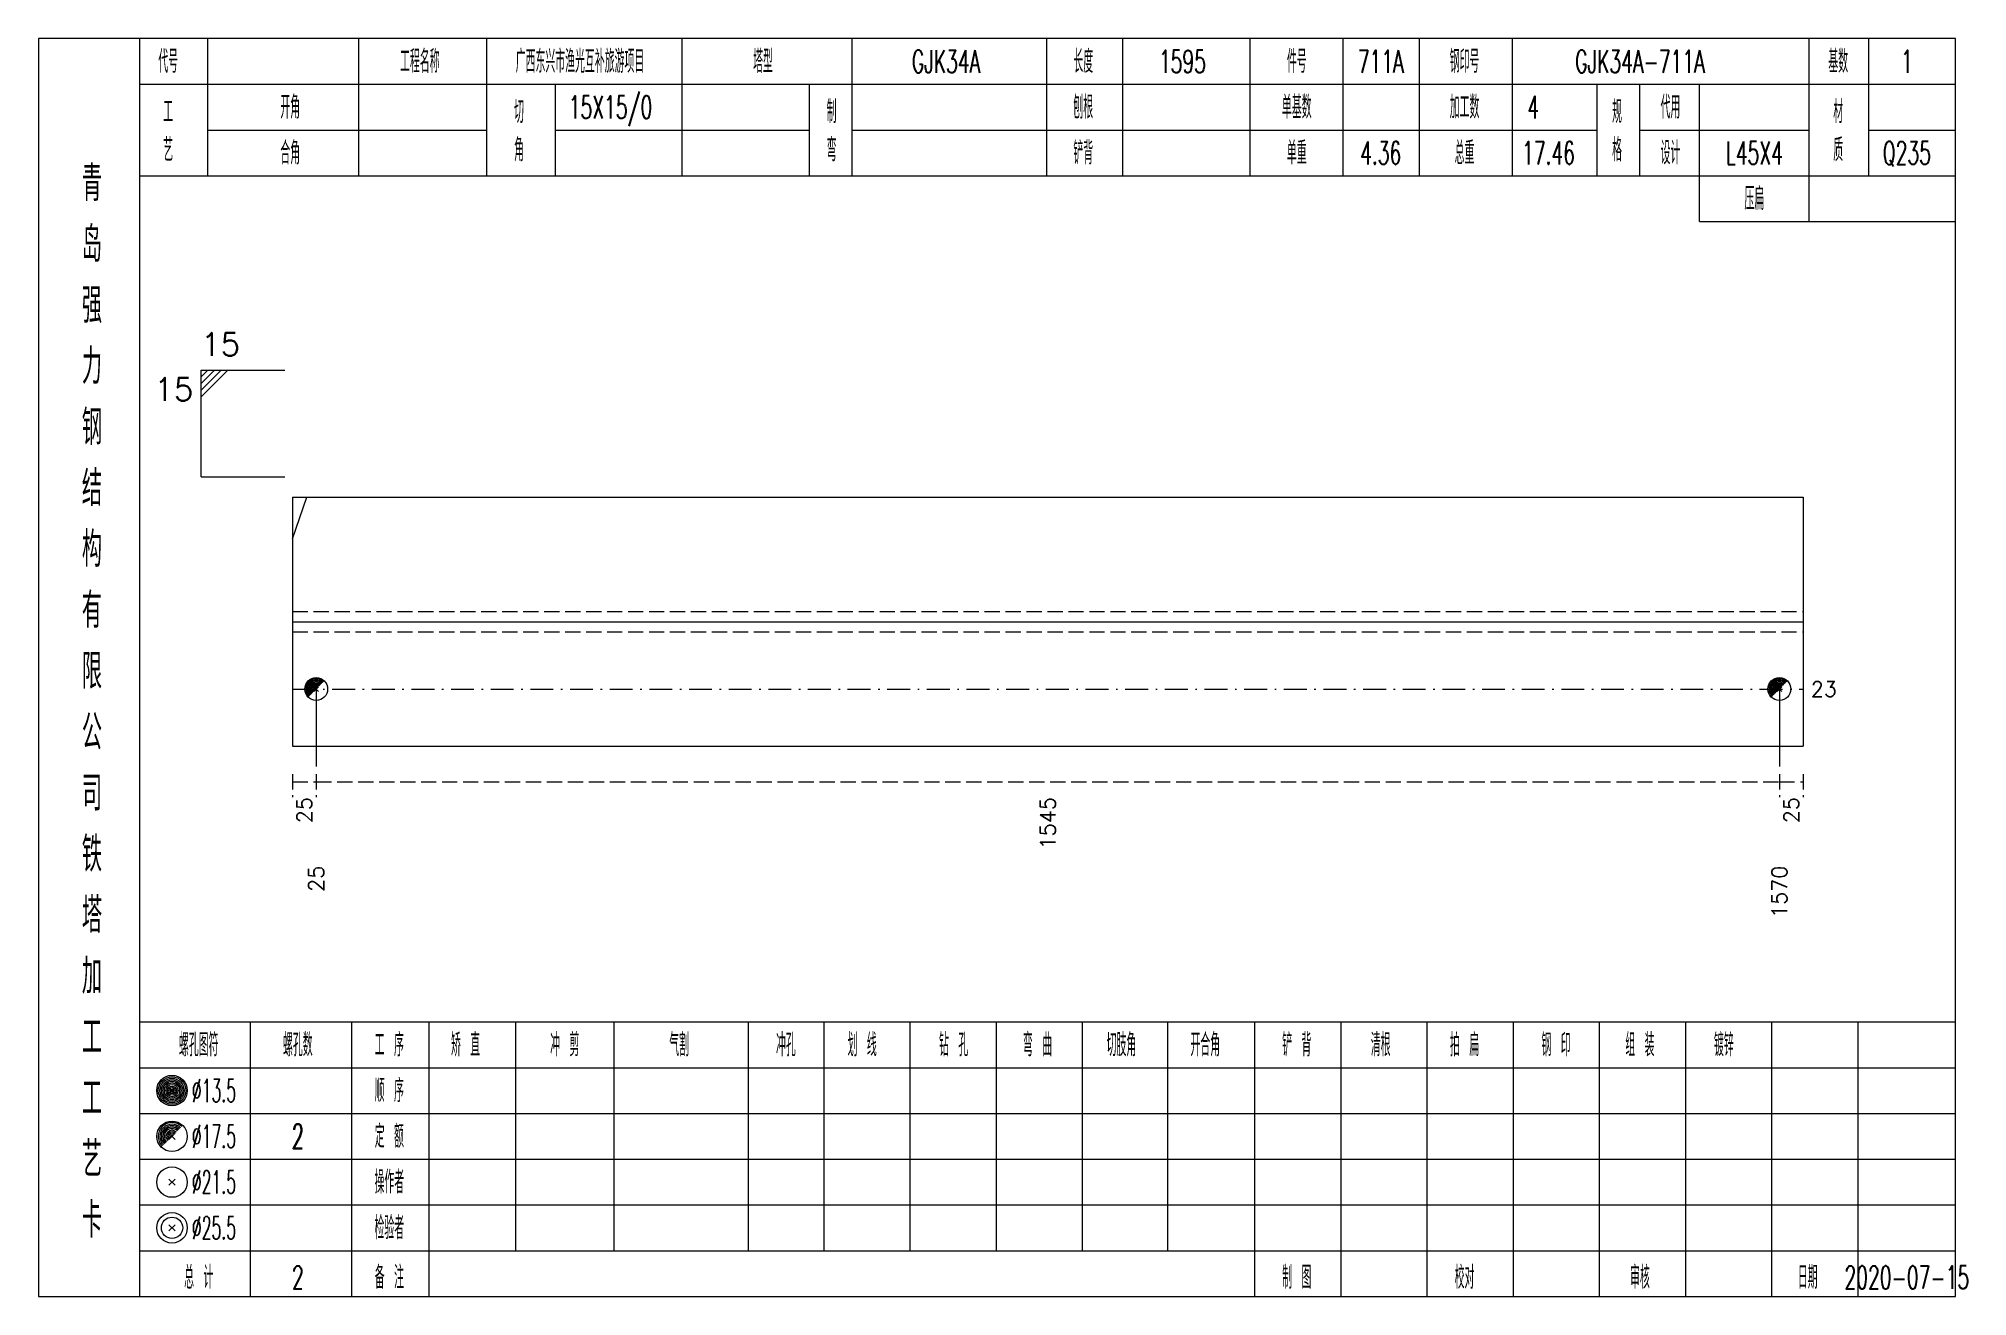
# Model space of a CAD drawing. Extents: x 0 to 2606, y -377 to 6479.
# Drawn here: x 1045.6 to 1298.5, y 3325 to 3490 of the extents above; entities that cross this region are included whole.
import ezdxf
from ezdxf.enums import TextEntityAlignment as Align

# ---------------------------------------------------------------- set-up
doc = ezdxf.new("R2010")
doc.units = 0
doc.header["$MEASUREMENT"] = 0
doc.linetypes.add('一点画线', pattern=[5.2, 3, -1, 0.2, -1])
doc.linetypes.add('虚线', pattern=[2.75, 2, -0.75])
doc.layers.get('0').update_dxf_attribs({"linetype": 'CONTINUOUS', "lineweight": 25})
doc.layers.add('1', color=7, linetype='CONTINUOUS', lineweight=25)
doc.layers.add('4', color=7, linetype='CONTINUOUS', lineweight=25)
doc.styles.get("Standard").update_dxf_attribs({"font": 'simplex.shx', "width": 0.7, "height": 3, "bigfont": 'gbhzfs.shx'})

msp = doc.modelspace()

# ---------------------------------------------------------------- texts
at = {"color": 7, "linetype": 'Continuous', "lineweight": 13}
msp.add_text('15', height=3, dxfattribs=at).set_placement((1066.9, 3447.5), align=Align.BOTTOM_LEFT)
msp.add_text('15', height=3, dxfattribs=at).set_placement((1065.9, 3445.5), align=Align.TOP_RIGHT)
msp.add_text('23', height=2, dxfattribs=at).set_placement((1278, 3404.67), align=Align.MIDDLE_LEFT)
at = {"color": 8, "linetype": 'Continuous', "lineweight": 9}
for s, p in [('25', (1080.45, 3390.5)), ('1545', (1177.95, 3390.5)), ('25', (1275.45, 3390.5))]:
    msp.add_text(s, height=2, rotation=90, dxfattribs=at).set_placement(p, align=Align.MIDDLE_RIGHT)
at = {"layer": '1', "color": 7, "linetype": 'Continuous', "lineweight": 13}
for s, p in [('25', (1082.01, 3381.5)), ('1570', (1273.89, 3381.5))]:
    msp.add_text(s, height=2, rotation=90, dxfattribs=at).set_placement(p, align=Align.MIDDLE_RIGHT)
at = {"layer": '4', "color": 1, "linetype": 'Continuous', "lineweight": 13}
for s, height, width, p in [('代号', 3, 0.6, (1062.6, 3487)), ('工程名称', 3, 0.6, (1095.6, 3487)), ('广西东兴市渔光互补旅游项目', 3, 0.6, (1116.6, 3487)), ('塔型', 3, 0.6, (1140.6, 3487)), ('GJK34A', 3, 0.6, (1164.6, 3487)), ('长度', 3, 0.6, (1182.6, 3487)), ('1595', 3, 0.6, (1195.6, 3487)), ('件号', 3, 0.6, (1210.6, 3487)), ('711A', 3, 0.6, (1221.6, 3487)), ('钢印号', 3, 0.6, (1232.6, 3487)), ('GJK34A-711A', 3, 0.6, (1255.6, 3487)), ('基数', 3, 0.6, (1281.6, 3487)), ('1', 3, 0.6, (1290.6, 3487)), ('15X15/0', 3, 0.6, (1120.6, 3481)), ('工', 3, 0.6, (1062.6, 3480.4)), ('开角', 3, 0.6, (1078.6, 3481)), ('切', 3, 0.6, (1108.6, 3480.4)), ('制', 3, 0.6, (1149.6, 3480.4)), ('刨根', 3, 0.6, (1182.6, 3481)), ('单基数', 3, 0.6, (1210.6, 3481)), ('加工数', 3, 0.6, (1232.6, 3481)), ('4', 3, 0.6, (1241.6, 3481)), ('规', 3, 0.6, (1252.6, 3480.4)), ('代用', 3, 0.6, (1259.6, 3481)), ('材', 3, 0.6, (1281.6, 3480.4)), ('艺', 3, 0.6, (1062.6, 3475.4)), ('合角', 3, 0.6, (1078.6, 3475)), ('角', 3, 0.6, (1108.6, 3475.4)), ('弯', 3, 0.6, (1149.6, 3475.4)), ('铲背', 3, 0.6, (1182.6, 3475)), ('单重', 3, 0.6, (1210.6, 3475)), ('4.36', 3, 0.6, (1221.6, 3475)), ('总重', 3, 0.6, (1232.6, 3475)), ('17.46', 3, 0.6, (1243.6, 3475)), ('格', 3, 0.6, (1252.6, 3475.4)), ('设计', 3, 0.6, (1259.6, 3475)), ('L45X4', 3, 0.6, (1270.6, 3475)), ('质', 3, 0.6, (1281.6, 3475.4)), ('Q235', 3, 0.6, (1290.6, 3475)), ('青', 4.6, 0.8, (1052.6, 3471)), ('压扁', 3, 0.6, (1270.6, 3469)), ('岛', 4.6, 0.8, (1052.6, 3463)), ('强', 4.6, 0.8, (1052.6, 3455)), ('力', 4.6, 0.8, (1052.6, 3447)), ('钢', 4.6, 0.8, (1052.6, 3439)), ('结', 4.6, 0.8, (1052.6, 3431)), ('构', 4.6, 0.8, (1052.6, 3423)), ('有', 4.6, 0.8, (1052.6, 3415)), ('限', 4.6, 0.8, (1052.6, 3407)), ('公', 4.6, 0.8, (1052.6, 3399)), ('司', 4.6, 0.8, (1052.6, 3391)), ('铁', 4.6, 0.8, (1052.6, 3383)), ('塔', 4.6, 0.8, (1052.6, 3375)), ('加', 4.6, 0.8, (1052.6, 3367)), ('工', 4.6, 0.8, (1052.6, 3359)), ('螺孔图符', 3, 0.6, (1066.6, 3358)), ('螺孔数', 3, 0.6, (1079.6, 3358)), ('工 序', 3, 0.6, (1091.6, 3358)), ('矫 直', 3, 0.6, (1101.6, 3358)), ('冲 剪', 3, 0.6, (1114.6, 3358)), ('气割', 3, 0.6, (1129.6, 3358)), ('冲孔', 3, 0.6, (1143.6, 3358)), ('划 线', 3, 0.6, (1153.6, 3358)), ('钻 孔', 3, 0.6, (1165.6, 3358)), ('弯 曲', 3, 0.6, (1176.6, 3358)), ('切肢角', 3, 0.6, (1187.6, 3358)), ('开合角', 3, 0.6, (1198.6, 3358)), ('铲 背', 3, 0.6, (1210.6, 3358)), ('清根', 3, 0.6, (1221.6, 3358)), ('拍 扁', 3, 0.6, (1232.6, 3358)), ('钢 印', 3, 0.6, (1244.6, 3358)), ('组 装', 3, 0.6, (1255.6, 3358)), ('镀锌', 3, 0.6, (1266.6, 3358)), ('工', 4.6, 0.8, (1052.6, 3351)), ('%%C13.5', 3, 0.5, (1068.6, 3352)), ('顺 序', 3, 0.6, (1091.6, 3352)), ('%%C17.5', 3, 0.5, (1068.6, 3346)), ('2', 3.2, 0.6, (1079.6, 3346)), ('定 额', 3, 0.6, (1091.6, 3346)), ('艺', 4.6, 0.8, (1052.6, 3343)), ('%%C21.5', 3, 0.5, (1068.6, 3340)), ('操作者', 3, 0.6, (1091.6, 3340)), ('卡', 4.6, 0.8, (1052.6, 3335)), ('%%C25.5', 3, 0.5, (1068.6, 3334)), ('检验者', 3, 0.6, (1091.6, 3334)), ('总 计', 3, 0.6, (1066.6, 3327.5)), ('2', 3, 0.6, (1079.6, 3327.5)), ('备 注', 3, 0.6, (1091.6, 3327.5)), ('制 图', 3, 0.6, (1210.6, 3327.5)), ('校对', 3, 0.6, (1232.6, 3327.5)), ('审核', 3, 0.6, (1255.6, 3327.5)), ('日期', 3, 0.6, (1277.6, 3327.5)), ('2020-07-15', 3, 0.6, (1290.6, 3327.5))]:
    msp.add_text(s, height=height, dxfattribs=dict(at, width=width)).set_placement(p, align=Align.MIDDLE_CENTER)

# ---------------------------------------------------------------- linework, layer by layer
at = {"color": 7, "linetype": 'Continuous', "lineweight": 13}
for p, q in [((1066.9, 3446.5), (1077.9, 3446.5)), ((1066.9, 3432.5), (1066.9, 3446.5)), ((1067.78, 3446.5), (1066.9, 3445.62)), ((1068.65, 3446.5), (1066.9, 3444.75)), ((1069.53, 3446.5), (1066.9, 3443.88)), ((1070.4, 3446.5), (1066.9, 3443)), ((1066.9, 3432.5), (1077.9, 3432.5)), ((1078.9, 3424.39), (1080.76, 3429.83)), ((1082.01, 3404.67), (1082.01, 3394.5)), ((1273.89, 3404.67), (1273.89, 3394.5))]:
    msp.add_line(p, q, dxfattribs=at)
at = {"color": 7, "linetype": 'Continuous', "lineweight": 18}
for p, q in [((1078.9, 3429.83), (1078.9, 3397.17)), ((1078.9, 3429.83), (1277, 3429.83)), ((1277, 3429.83), (1277, 3397.17)), ((1078.9, 3413.5), (1277, 3413.5))]:
    msp.add_line(p, q, dxfattribs=at)
at = {"color": 1, "linetype": '虚线', "lineweight": 18}
for p, q in [((1078.9, 3414.83), (1277, 3414.83)), ((1078.9, 3412.17), (1277, 3412.17))]:
    msp.add_line(p, q, dxfattribs=at)
at = {"color": 3, "linetype": '一点画线', "lineweight": 13}
msp.add_line((1078.9, 3404.67), (1277, 3404.67), dxfattribs=at)
at = {"color": 8, "linetype": '虚线', "lineweight": 9}
for p, q in [((1078.9, 3393.5), (1078.9, 3390.5)), ((1078.9, 3392.5), (1082.01, 3392.5)), ((1082.01, 3393.5), (1082.01, 3390.5)), ((1082.01, 3393.5), (1082.01, 3390.5)), ((1082.01, 3392.5), (1273.89, 3392.5)), ((1273.89, 3393.5), (1273.89, 3390.5)), ((1273.89, 3393.5), (1273.89, 3390.5)), ((1273.89, 3392.5), (1277, 3392.5)), ((1277, 3393.5), (1277, 3390.5))]:
    msp.add_line(p, q, dxfattribs=at)
at = {"layer": '1', "color": 7, "linetype": 'Continuous', "lineweight": 0}
for p, q in [((1081.71, 3404.37), (1082.31, 3404.97)), ((1081.71, 3404.97), (1082.31, 3404.37)), ((1273.59, 3404.37), (1274.19, 3404.97)), ((1273.59, 3404.97), (1274.19, 3404.37))]:
    msp.add_line(p, q, dxfattribs=at)
at = {"layer": '1', "color": 7, "linetype": 'Continuous', "lineweight": 18}
msp.add_line((1078.9, 3397.17), (1277, 3397.17), dxfattribs=at)
at = {"layer": '1', "color": 7, "linetype": 'Continuous', "lineweight": 13}
for centre in [(1082.01, 3404.67), (1273.89, 3404.67)]:
    msp.add_circle(centre, 1.5, dxfattribs=at)
for centre, radius in [((1082.01, 3404.67), 1.35), ((1082.01, 3404.67), 1.2), ((1082.01, 3404.67), 1.05), ((1082.01, 3404.67), 0.9), ((1082.01, 3404.67), 0.75), ((1082.01, 3404.67), 0.6), ((1082.01, 3404.67), 0.45), ((1082.01, 3404.67), 0.3), ((1082.01, 3404.67), 0.15), ((1273.89, 3404.67), 1.35), ((1273.89, 3404.67), 1.2), ((1273.89, 3404.67), 1.05), ((1273.89, 3404.67), 0.9), ((1273.89, 3404.67), 0.75), ((1273.89, 3404.67), 0.6), ((1273.89, 3404.67), 0.45), ((1273.89, 3404.67), 0.3), ((1273.89, 3404.67), 0.15)]:
    msp.add_arc(centre, radius, 45, 225, dxfattribs=at)
at = {"layer": '4', "color": 1, "linetype": 'Continuous', "lineweight": 18}
for p, q in [((1058.9, 3325), (1058.9, 3490)), ((1067.8, 3472), (1067.8, 3490)), ((1087.6, 3472), (1087.6, 3490)), ((1104.4, 3472), (1104.4, 3490)), ((1130, 3472), (1130, 3490)), ((1152.3, 3472), (1152.3, 3490)), ((1177.8, 3472), (1177.8, 3490)), ((1187.8, 3472), (1187.8, 3490)), ((1204.5, 3472), (1204.5, 3490)), ((1216.7, 3472), (1216.7, 3490)), ((1226.7, 3472), (1226.7, 3490)), ((1238.9, 3472), (1238.9, 3490)), ((1277.8, 3466), (1277.8, 3490)), ((1285.6, 3472), (1285.6, 3490)), ((1058.9, 3484), (1297, 3484)), ((1113.4, 3472), (1113.4, 3484)), ((1146.7, 3472), (1146.7, 3484)), ((1250, 3472), (1250, 3484)), ((1255.6, 3472), (1255.6, 3484)), ((1263.4, 3466), (1263.4, 3484)), ((1067.8, 3478), (1104.4, 3478)), ((1113.4, 3478), (1146.7, 3478)), ((1152.3, 3478), (1250, 3478)), ((1255.6, 3478), (1277.8, 3478)), ((1285.6, 3478), (1297, 3478)), ((1058.9, 3472), (1297, 3472)), ((1263.4, 3466), (1297, 3466)), ((1058.9, 3361), (1297, 3361)), ((1073.4, 3325), (1073.4, 3361)), ((1086.7, 3325), (1086.7, 3361)), ((1096.8, 3325), (1096.8, 3361)), ((1108.2, 3331), (1108.2, 3361)), ((1121.1, 3331), (1121.1, 3361)), ((1138.7, 3331), (1138.7, 3361)), ((1148.6, 3331), (1148.6, 3361)), ((1159.9, 3331), (1159.9, 3361)), ((1171.2, 3331), (1171.2, 3361)), ((1182.5, 3331), (1182.5, 3361)), ((1193.7, 3331), (1193.7, 3361)), ((1205.1, 3331), (1205.1, 3361)), ((1216.4, 3331), (1216.4, 3361)), ((1227.7, 3331), (1227.7, 3361)), ((1239, 3331), (1239, 3361)), ((1250.3, 3331), (1250.3, 3361)), ((1261.6, 3331), (1261.6, 3361)), ((1272.9, 3331), (1272.9, 3361)), ((1284.2, 3331), (1284.2, 3361)), ((1058.9, 3355), (1297, 3355)), ((1058.9, 3349), (1297, 3349)), ((1058.9, 3343), (1297, 3343)), ((1058.9, 3337), (1297, 3337)), ((1058.9, 3331), (1297, 3331)), ((1205.1, 3325), (1205.1, 3331)), ((1216.4, 3325), (1216.4, 3331)), ((1227.7, 3325), (1227.7, 3331)), ((1239, 3325), (1239, 3331)), ((1250.3, 3325), (1250.3, 3331)), ((1261.6, 3325), (1261.6, 3331)), ((1272.9, 3325), (1272.9, 3331)), ((1284.2, 3325), (1284.2, 3331))]:
    msp.add_line(p, q, dxfattribs=at)
at = {"layer": '4', "color": 7, "linetype": 'Continuous', "lineweight": 13}
for p, q in [((1062.9, 3351.8), (1063.3, 3352.2)), ((1063.3, 3351.8), (1062.9, 3352.2)), ((1062.7, 3339.6), (1063.5, 3340.4)), ((1063.5, 3339.6), (1062.7, 3340.4)), ((1062.7, 3333.6), (1063.5, 3334.4)), ((1063.5, 3333.6), (1062.7, 3334.4))]:
    msp.add_line(p, q, dxfattribs=at)
at = {"layer": '4', "color": 7, "linetype": 'Continuous', "lineweight": 0}
for p, q in [((1062.7, 3345.6), (1063.5, 3346.4)), ((1062.7, 3346.4), (1063.5, 3345.6))]:
    msp.add_line(p, q, dxfattribs=at)
at = {"layer": '4', "color": 1, "linetype": 'Continuous', "lineweight": 18}
msp.add_lwpolyline([(1045.6, 3490), (1045.6, 3325), (1297, 3325), (1297, 3490)], close=True, dxfattribs=at)
at = {"layer": '4', "color": 7, "linetype": 'Continuous', "lineweight": 13}
for centre, radius in [((1063.1, 3352), 2), ((1063.1, 3352), 1.8), ((1063.1, 3352), 1.6), ((1063.1, 3352), 1.4), ((1063.1, 3352), 1.2), ((1063.1, 3352), 1), ((1063.1, 3352), 0.8), ((1063.1, 3352), 0.6), ((1063.1, 3352), 0.4), ((1063.1, 3352), 0.2), ((1063.1, 3346), 2), ((1063.1, 3340), 2), ((1063.1, 3334), 2), ((1063.1, 3334), 1.4)]:
    msp.add_circle(centre, radius, dxfattribs=at)
for radius in [1.8, 1.6, 1.4, 1.2, 1, 0.8, 0.6, 0.4, 0.2]:
    msp.add_arc((1063.1, 3346), radius, 45, 225, dxfattribs=at)

msp.set_redraw_order([(e.dxf.handle, doc.entitydb.next_handle()) for e in msp.query("TEXT MTEXT ATTDEF DIMENSION ARC_DIMENSION")])  # texts and dimensions are drawn at this point

doc.saveas('drawing.dxf')
